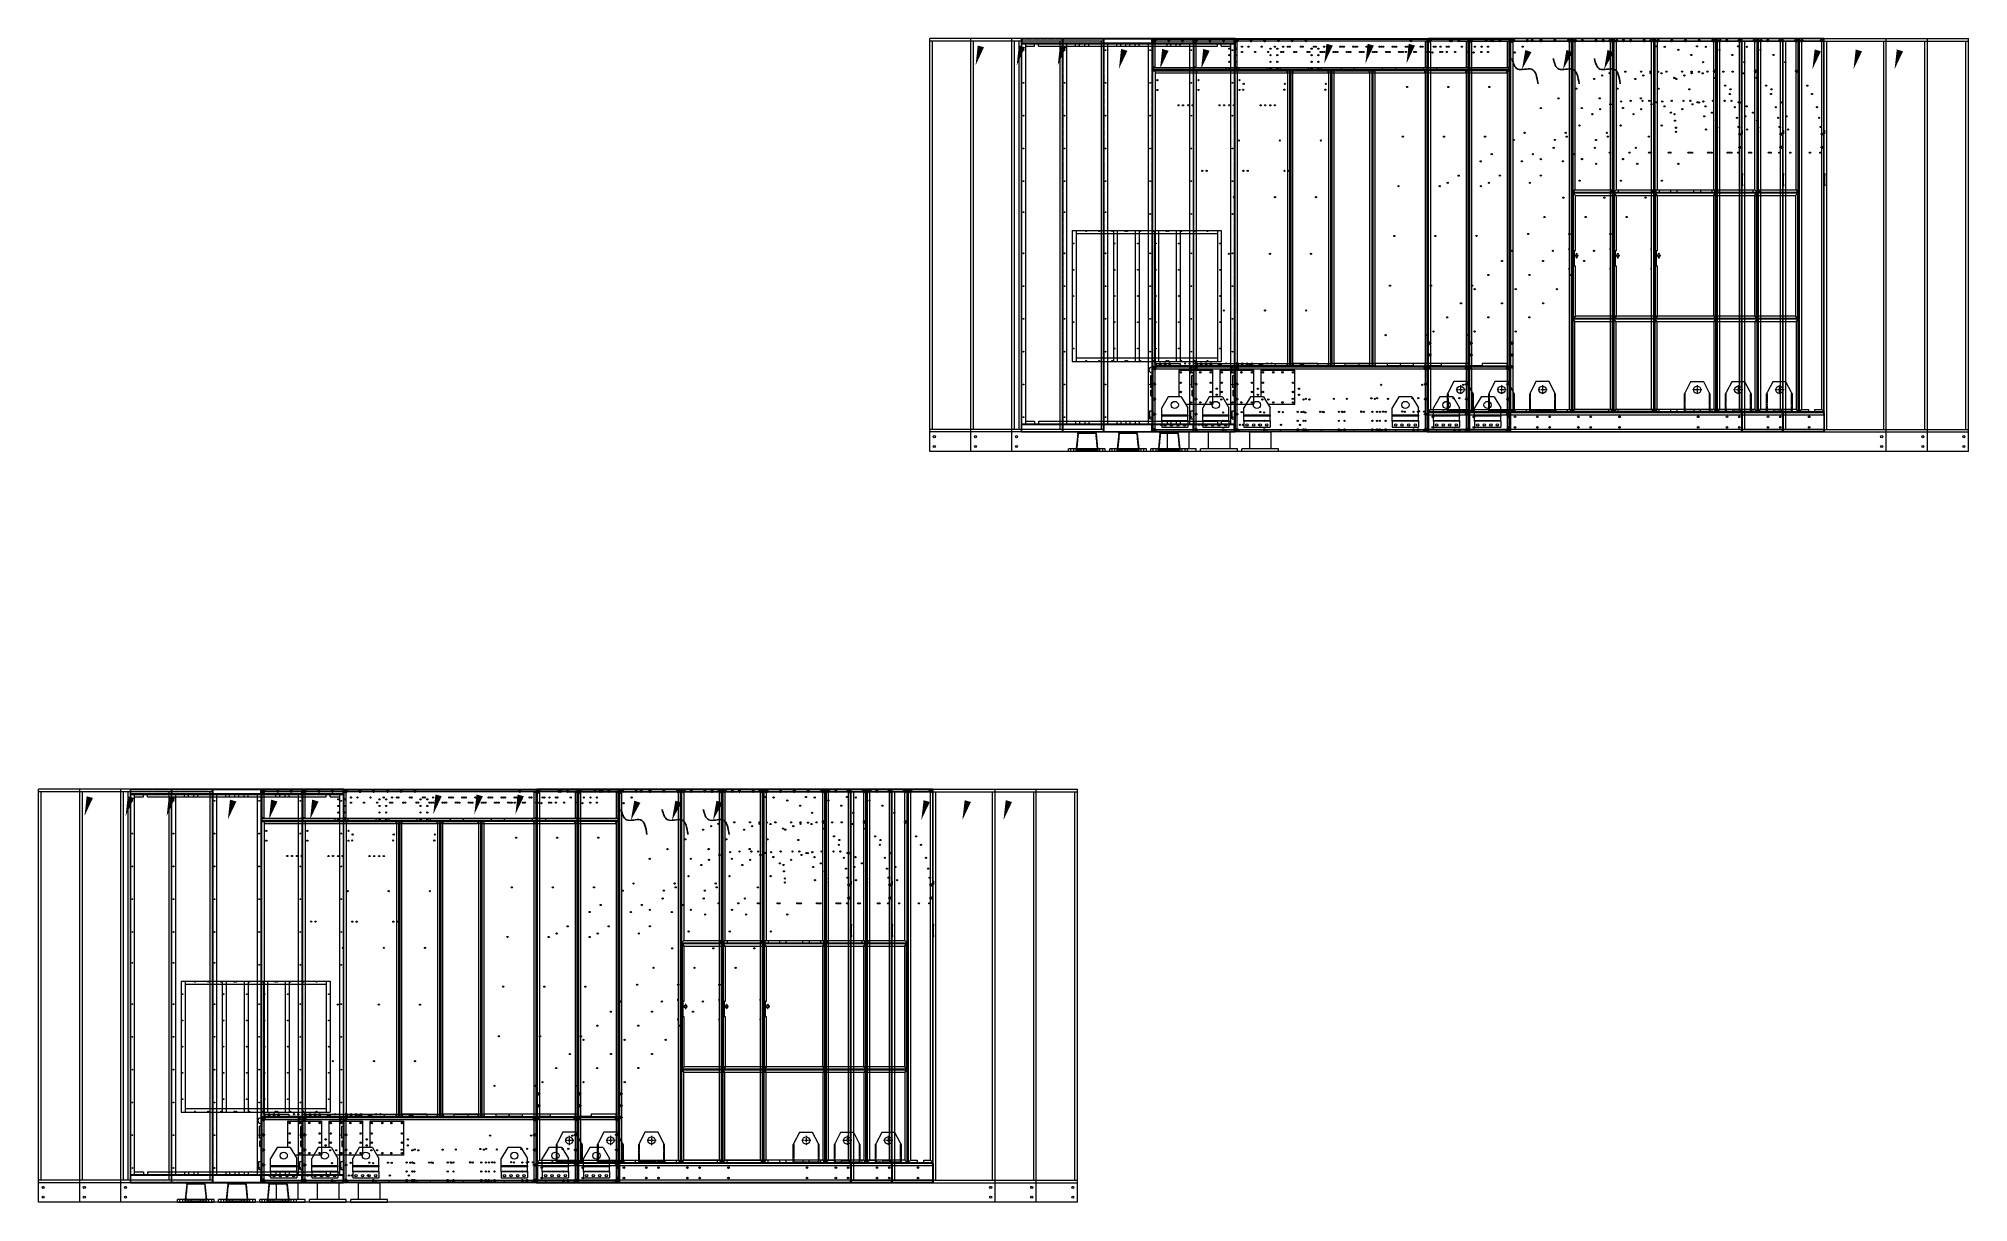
# Model space of a CAD drawing. Header units: millimetres. Extents: x -662372 to 32037, y -140374 to 23117.
# Drawn here: x -662372 to -647645, y -140374 to -131499 of the extents above.
import ezdxf

# ---------------------------------------------------------------- set-up
doc = ezdxf.new("R2010")
doc.units = ezdxf.units.MM
for name, pattern in [('DASHDOT', [18.5, 12, -3, 0.5, -3]), ('DASHED', [15, 12, -3]), ('HIDDEN', [0.375, 0.25, -0.125])]:
    doc.linetypes.add(name, pattern=pattern)
doc.layers.add('냉각탑_dim', color=1, linetype='Continuous')
doc.layers.add('숨은선', color=5, linetype='HIDDEN')

# ---------------------------------------------------------------- blocks, each defined once
blk = doc.blocks.new('457536')
at = {"color": 7, "lineweight": 5}
for p, q in [((114592.520962, 89152.297332), (114550.020962, 89069.297332)), ((114692.520962, 89152.297332), (114592.520962, 89152.297332)), ((114735.020962, 89069.297332), (114692.520962, 89152.297332)), ((114542.520962, 89059.297332), (114542.520962, 88929.797332)), ((114742.520962, 88929.797332), (114742.520962, 89059.297332)), ((114550.020962, 88922.297332), (114735.020962, 88922.297332))]:
    blk.add_line(p, q, dxfattribs=at)
at = {"color": 7, "linetype": 'DASHDOT', "lineweight": 5}
for p, q in [((114642.520962, 89126.047332), (114642.520962, 89054.547332)), ((114678.270962, 89090.297332), (114606.770962, 89090.297332))]:
    blk.add_line(p, q, dxfattribs=at)
at = {"color": 7, "lineweight": 5, "ltscale": 0.09375}
for p, q in [((114542.520962, 89059.297332), (114550.020962, 89059.297332)), ((114742.520962, 89059.297332), (114735.020962, 89059.297332)), ((114550.020962, 88929.797332), (114542.520962, 88929.797332)), ((114550.020962, 88922.297332), (114550.020962, 88929.797332)), ((114735.020962, 88929.797332), (114742.520962, 88929.797332)), ((114735.020962, 88922.297332), (114735.020962, 88929.797332))]:
    blk.add_line(p, q, dxfattribs=at)
at = {"color": 7, "linetype": 'DASHED', "lineweight": 5}
for p, q in [((114548.520962, 89059.297332), (114548.520962, 88929.797332)), ((114736.520962, 88929.797332), (114736.520962, 89059.297332)), ((114550.020962, 88928.297332), (114735.020962, 88928.297332))]:
    blk.add_line(p, q, dxfattribs=at)
at = {"color": 7, "lineweight": 5, "ltscale": 0.125}
for p, q in [((114550.020962, 89059.297332), (114550.020962, 89069.297332)), ((114735.020962, 89069.297332), (114735.020962, 89059.297332))]:
    blk.add_line(p, q, dxfattribs=at)
at = {"color": 7, "linetype": 'DASHED', "lineweight": 5, "ltscale": 0.075}
for p, q in [((114558.520962, 88928.297332), (114558.520962, 88922.297332)), ((114576.520962, 88928.297332), (114576.520962, 88922.297332)), ((114608.520962, 88928.297332), (114608.520962, 88922.297332)), ((114626.520962, 88928.297332), (114626.520962, 88922.297332)), ((114658.520962, 88928.297332), (114658.520962, 88922.297332)), ((114676.520962, 88928.297332), (114676.520962, 88922.297332)), ((114708.520962, 88928.297332), (114708.520962, 88922.297332)), ((114726.520962, 88928.297332), (114726.520962, 88922.297332))]:
    blk.add_line(p, q, dxfattribs=at)
at = {"color": 7, "lineweight": 5}
blk.add_circle((114642.520962, 89090.297332), 27.5, dxfattribs=at)
blk = doc.blocks.new('A$C42073BE0')
for p, q in [((0, 998), (0, 0)), ((0, 998), (36, 998)), ((36, 998), (36, 0)), ((0, 0), (36, 0))]:
    blk.add_line(p, q)
at = {"layer": '숨은선', "ltscale": 4}
for p, q in [((2, 996), (34, 996)), ((2, 996), (2, 0)), ((34, 996), (34, 0)), ((2, 2), (34, 2))]:
    blk.add_line(p, q, dxfattribs=at)
blk = doc.blocks.new('1')
at = {"lineweight": 20}
for p, q in [((12223, 12905), (11523, 12905)), ((11523, 9905), (11523, 12905)), ((12223, 12885), (11523, 12885)), ((11543, 9925), (11543, 12885)), ((12203, 12885), (12203, 9925)), ((12223, 12867), (12223, 9967)), ((12223, 12867), (13221, 12867)), ((13221, 12867), (13221, 9967)), ((17721, 12905), (17723, 12905)), ((17723, 12905), (18823, 12905)), ((17723, 12903), (17723, 12905)), ((17723, 12885), (18823, 12885)), ((18803, 9925), (18803, 12885)), ((18823, 9905), (18823, 12905)), ((12611, 11442), (12611, 10442)), ((12611, 11442), (13121, 11442)), ((12641, 11442), (12641, 10442)), ((13091, 11417), (12641, 11417)), ((13091, 11442), (13091, 10442)), ((13121, 11442), (13121, 10442)), ((13091, 10467), (12641, 10467)), ((12611, 10442), (13121, 10442)), ((12223, 9925), (11523, 9925)), ((12223, 9905), (11523, 9905)), ((12223, 9967), (13221, 9967)), ((12253, 9987), (12253, 9967)), ((13091, 9987), (13091, 9967)), ((13191, 9987), (13191, 9967)), ((13331, 9905), (13496, 9905)), ((17723, 9925), (18823, 9925)), ((17723, 9905), (18823, 9905))]:
    blk.add_line(p, q, dxfattribs=at)
at = {"color": 0, "lineweight": 20}
for p, q in [((13223, 12905), (12223, 12905)), ((12223, 9905), (12223, 12905)), ((13226, 12905), (13223, 12905)), ((11523, 9756), (11523, 9905)), ((13226, 9905), (12223, 9905)), ((13226, 9905), (13223, 9905)), ((15319, 9905), (15327, 9905)), ((17718, 9905), (17723, 9905)), ((18823, 9756), (18823, 9905)), ((18823, 9756), (11523, 9756))]:
    blk.add_line(p, q, dxfattribs=at)
at = {"color": 5, "lineweight": 20}
for p, q in [((12253, 12867), (12253, 9967)), ((12253, 12847), (12323, 12847)), ((12253, 12847), (12323, 12847)), ((12323, 12847), (12323, 12867)), ((12323, 12865), (12353, 12865)), ((12353, 12847), (12353, 12867)), ((12353, 12847), (12707, 12847)), ((12707, 12847), (12707, 12867)), ((12707, 12865), (12737, 12865)), ((12737, 12847), (12737, 12867)), ((12737, 12847), (13091, 12847)), ((13091, 12847), (13091, 12867)), ((13091, 12865), (13121, 12865)), ((13121, 12847), (13121, 12867)), ((13121, 12847), (13191, 12847)), ((13191, 12867), (13191, 9967)), ((12253, 9987), (12323, 9987)), ((12253, 9987), (12323, 9987)), ((12323, 9987), (12323, 9967)), ((12323, 9968), (12353, 9968)), ((12353, 9987), (12707, 9987)), ((12353, 9987), (12353, 9967)), ((12707, 9987), (12707, 9967)), ((12707, 9968), (12737, 9968)), ((12737, 9987), (13091, 9987)), ((12737, 9987), (12737, 9967)), ((13091, 9968), (13121, 9968)), ((13121, 9987), (13191, 9987)), ((13121, 9987), (13121, 9967))]:
    blk.add_line(p, q, dxfattribs=at)
at = {"color": 7, "lineweight": 20, "ltscale": 0.001111}
for p, q in [((13225, 12901), (13223, 12901)), ((13226, 12885), (13226, 12883)), ((15323, 12901), (15321, 12901)), ((15323, 12866), (15325, 12866)), ((15323, 12863), (15325, 12863)), ((16424, 12860), (16426, 12860)), ((16424, 12902), (16426, 12902)), ((16426, 12868), (16424, 12868)), ((16426, 12865), (16424, 12865)), ((16424, 12860), (16426, 12860)), ((16424, 12858), (16426, 12858)), ((17527, 12902), (17529, 12902)), ((17529, 12868), (17527, 12868)), ((17529, 12865), (17527, 12865)), ((13223, 12668), (13225, 12668)), ((13226, 12687), (13226, 12685)), ((15321, 12668), (15323, 12668)), ((13772, 12665), (13772, 12663)), ((13784, 12665), (13784, 12663)), ((13787, 12663), (13787, 12665)), ((13789, 12663), (13789, 12665)), ((13791, 12665), (13791, 12663)), ((13887, 12665), (13887, 12663)), ((13889, 12663), (13889, 12665)), ((13891, 12663), (13891, 12665)), ((13936, 12663), (13936, 12665)), ((13938, 12663), (13938, 12665)), ((13940, 12665), (13940, 12663)), ((13942, 12665), (13942, 12663)), ((14273, 12659), (14275, 12659)), ((14273, 12632), (14275, 12632)), ((14273, 12629), (14275, 12629)), ((14275, 12611), (14273, 12611)), ((15168, 12665), (15168, 12663)), ((15170, 12663), (15170, 12665)), ((17527, 12106), (17529, 12106)), ((17527, 12059), (17529, 12059)), ((17529, 12057), (17527, 12057)), ((17529, 12056), (17527, 12056)), ((17529, 12056), (17527, 12056)), ((17529, 12053), (17527, 12053)), ((17529, 12017), (17527, 12017)), ((17529, 12014), (17527, 12014)), ((17529, 11900), (17527, 11900)), ((17527, 11888), (17529, 11888)), ((17527, 11886), (17529, 11886)), ((17527, 11885), (17529, 11885)), ((17529, 11883), (17527, 11883)), ((17527, 11878), (17529, 11878)), ((17529, 11877), (17527, 11877)), ((17726, 11863), (17724, 11863)), ((17726, 11862), (17724, 11862)), ((17724, 11793), (17726, 11793)), ((17529, 11777), (17527, 11777)), ((16812, 10767), (16812, 10769)), ((16817, 10767), (16817, 10769)), ((16832, 10769), (16832, 10767)), ((16892, 10767), (16892, 10769)), ((16908, 10769), (16908, 10767)), ((16912, 10769), (16912, 10767)), ((16424, 10736), (16426, 10736)), ((13225, 10401), (13223, 10401)), ((13226, 10385), (13226, 10383)), ((13372, 10405), (13372, 10407)), ((13461, 10405), (13461, 10407)), ((15323, 10401), (15321, 10401)), ((16424, 10361), (16426, 10361)), ((16424, 10357), (16426, 10357)), ((16424, 10341), (16426, 10341)), ((17529, 10364), (17527, 10364)), ((17529, 10363), (17527, 10363)), ((17527, 10361), (17529, 10361)), ((17527, 10357), (17529, 10357)), ((17527, 10341), (17529, 10341)), ((16426, 10251), (16424, 10251)), ((16426, 10236), (16424, 10236)), ((16426, 10231), (16424, 10231)), ((17529, 10251), (17527, 10251)), ((17529, 10236), (17527, 10236)), ((17529, 10231), (17527, 10231)), ((17529, 10231), (17527, 10231)), ((17529, 10226), (17527, 10226)), ((17527, 10216), (17529, 10216)), ((17527, 10211), (17529, 10211)), ((17529, 10076), (17527, 10076)), ((17529, 10071), (17527, 10071)), ((13223, 9908), (13225, 9908)), ((13226, 9927), (13226, 9925)), ((15321, 9908), (15323, 9908))]:
    blk.add_line(p, q, dxfattribs=at)
at = {"color": 7, "lineweight": 20, "ltscale": 0.010278}
for p, q in [((13223, 12901), (13223, 12883)), ((13225, 12883), (13225, 12901)), ((15319, 12883), (15319, 12901)), ((15321, 12901), (15321, 12883)), ((15323, 12883), (15323, 12901)), ((13223, 12687), (13223, 12668)), ((13225, 12668), (13225, 12687)), ((15319, 12668), (15319, 12687)), ((15321, 12687), (15321, 12668)), ((15323, 12668), (15323, 12687)), ((13244, 12663), (13226, 12663)), ((13226, 12661), (13244, 12661)), ((13226, 12660), (13244, 12660)), ((14269, 12663), (14251, 12663)), ((14251, 12661), (14269, 12661)), ((14251, 12660), (14269, 12660)), ((14296, 12663), (14278, 12663)), ((14278, 12661), (14296, 12661)), ((14278, 12660), (14296, 12660)), ((15319, 12663), (15301, 12663)), ((15301, 12661), (15319, 12661)), ((15301, 12660), (15319, 12660)), ((13223, 10401), (13223, 10383)), ((13225, 10383), (13225, 10401)), ((13244, 10408), (13226, 10408)), ((13226, 10407), (13244, 10407)), ((14269, 10408), (14251, 10408)), ((14251, 10407), (14269, 10407)), ((14296, 10408), (14278, 10408)), ((14278, 10407), (14296, 10407)), ((15319, 10408), (15301, 10408)), ((15301, 10407), (15319, 10407)), ((15319, 10383), (15319, 10401)), ((15321, 10401), (15321, 10383)), ((15323, 10383), (15323, 10401)), ((13223, 9927), (13223, 9908)), ((13225, 9908), (13225, 9927)), ((15319, 9908), (15319, 9927)), ((15321, 9927), (15321, 9908)), ((15323, 9908), (15323, 9927))]:
    blk.add_line(p, q, dxfattribs=at)
at = {"color": 7, "lineweight": 20, "ltscale": 0.001944}
for p, q in [((13223, 12883), (13226, 12883)), ((13226, 12901), (13226, 12905)), ((15319, 12901), (15319, 12905)), ((15323, 12883), (15319, 12883)), ((13223, 12687), (13226, 12687)), ((13226, 12668), (13226, 12665)), ((15323, 12687), (15319, 12687)), ((15319, 12668), (15319, 12665)), ((13223, 10383), (13226, 10383)), ((13226, 10401), (13226, 10405)), ((15319, 10401), (15319, 10405)), ((15323, 10383), (15319, 10383)), ((13223, 9927), (13226, 9927)), ((13226, 9908), (13226, 9905)), ((15323, 9927), (15319, 9927)), ((15319, 9908), (15319, 9905))]:
    blk.add_line(p, q, dxfattribs=at)
at = {"color": 7, "lineweight": 20, "ltscale": 0.108889}
for p, q in [((13223, 12883), (13223, 12687)), ((13226, 12883), (13226, 12687)), ((15303, 12883), (15303, 12687)), ((15319, 12687), (15319, 12883)), ((15323, 12687), (15323, 12883))]:
    blk.add_line(p, q, dxfattribs=at)
at = {"color": 7, "lineweight": 20, "ltscale": 0.000833333}
for p, q in [((13226, 12901), (13225, 12901)), ((15319, 12901), (15321, 12901)), ((15325, 12903), (15325, 12902)), ((15328, 12905), (15326, 12905)), ((15326, 12902), (15326, 12903)), ((15326, 12903), (15328, 12903)), ((15328, 12902), (15326, 12902)), ((16423, 12905), (16421, 12905)), ((16421, 12902), (16421, 12903)), ((16421, 12903), (16423, 12903)), ((16421, 12902), (16423, 12902)), ((16423, 12903), (16423, 12902)), ((16424, 12902), (16424, 12903)), ((16426, 12903), (16426, 12902)), ((16430, 12905), (16428, 12905)), ((16428, 12903), (16430, 12903)), ((16428, 12902), (16428, 12903)), ((16430, 12902), (16428, 12902)), ((17525, 12905), (17523, 12905)), ((17523, 12902), (17523, 12903)), ((17523, 12903), (17525, 12903)), ((17523, 12902), (17525, 12902)), ((17523, 12902), (17525, 12902)), ((17525, 12903), (17525, 12902)), ((17527, 12902), (17527, 12903)), ((17529, 12903), (17529, 12902)), ((17532, 12905), (17530, 12905)), ((17530, 12902), (17530, 12903)), ((17530, 12903), (17532, 12903)), ((17532, 12902), (17530, 12902)), ((17530, 12902), (17532, 12902)), ((17721, 12905), (17719, 12905)), ((17719, 12902), (17719, 12903)), ((17719, 12903), (17721, 12903)), ((17719, 12902), (17721, 12902)), ((17721, 12903), (17721, 12902)), ((17723, 12902), (17723, 12903)), ((13226, 12668), (13225, 12668)), ((15319, 12668), (15321, 12668)), ((13226, 12660), (13226, 12661)), ((14269, 12660), (14269, 12661)), ((14278, 12660), (14278, 12661)), ((15319, 12660), (15319, 12661)), ((16426, 11734), (16426, 11732)), ((16428, 11732), (16428, 11734)), ((16430, 11732), (16428, 11732)), ((16428, 11731), (16430, 11731)), ((16430, 11727), (16430, 11726)), ((16433, 11729), (16431, 11729)), ((16431, 11727), (16433, 11727)), ((16431, 11726), (16431, 11727)), ((16433, 11726), (16431, 11726)), ((17522, 11729), (17520, 11729)), ((17520, 11727), (17522, 11727)), ((17520, 11726), (17520, 11727)), ((17520, 11726), (17522, 11726)), ((17522, 11727), (17522, 11726)), ((17523, 11734), (17523, 11732)), ((17525, 11732), (17523, 11732)), ((17523, 11731), (17525, 11731)), ((17524, 11726), (17524, 11727)), ((17525, 11734), (17525, 11732)), ((17527, 11732), (17527, 11734)), ((16426, 10765), (16426, 10764)), ((16430, 10767), (16428, 10767)), ((16428, 10764), (16428, 10765)), ((16428, 10765), (16430, 10765)), ((16430, 10772), (16430, 10770)), ((16431, 10770), (16431, 10772)), ((16433, 10770), (16431, 10770)), ((16431, 10769), (16433, 10769)), ((17520, 10772), (17520, 10770)), ((17522, 10770), (17520, 10770)), ((17520, 10769), (17522, 10769)), ((17522, 10772), (17522, 10770)), ((17525, 10767), (17523, 10767)), ((17523, 10765), (17525, 10765)), ((17524, 10770), (17524, 10772)), ((17525, 10765), (17525, 10764)), ((17527, 10764), (17527, 10765)), ((13226, 10401), (13225, 10401)), ((13226, 10410), (13226, 10408)), ((14269, 10410), (14269, 10408)), ((14278, 10410), (14278, 10408)), ((15319, 10410), (15319, 10408)), ((15319, 10401), (15321, 10401)), ((15325, 10060), (15325, 10058)), ((15326, 10058), (15326, 10060)), ((15328, 10058), (15326, 10058)), ((15326, 10057), (15328, 10057)), ((15328, 10050), (15329, 10050)), ((16421, 10060), (16421, 10058)), ((16423, 10058), (16421, 10058)), ((16421, 10057), (16423, 10057)), ((16423, 10060), (16423, 10058)), ((16424, 10058), (16424, 10060)), ((16426, 10060), (16426, 10058)), ((16428, 10058), (16428, 10060)), ((16430, 10058), (16428, 10058)), ((16428, 10057), (16430, 10057)), ((17525, 10058), (17523, 10058)), ((17523, 10057), (17525, 10057)), ((17525, 10060), (17525, 10058)), ((17527, 10058), (17527, 10060)), ((17529, 10060), (17529, 10058)), ((17530, 10058), (17530, 10060)), ((17532, 10058), (17530, 10058)), ((17530, 10057), (17532, 10057)), ((17719, 10050), (17718, 10050)), ((17719, 10060), (17719, 10058)), ((17721, 10058), (17719, 10058)), ((17719, 10057), (17721, 10057)), ((17721, 10060), (17721, 10058)), ((17723, 10058), (17723, 10060)), ((13226, 9908), (13225, 9908)), ((15319, 9908), (15321, 9908)), ((15328, 9909), (15329, 9909)), ((17719, 9909), (17718, 9909))]:
    blk.add_line(p, q, dxfattribs=at)
at = {"color": 7, "lineweight": 20}
for p, q in [((13226, 12905), (15319, 12905)), ((13226, 12901), (15319, 12901)), ((15184, 12885), (13776, 12885)), ((15325, 12902), (15325, 10060)), ((16421, 12905), (15328, 12905)), ((15328, 12902), (15328, 10060)), ((16421, 12902), (15328, 12902)), ((15345, 12875), (15345, 10592)), ((16405, 10077), (16405, 12876)), ((16421, 10060), (16421, 12902)), ((16424, 10060), (16424, 12902)), ((16426, 12902), (16426, 11734)), ((17523, 12905), (16430, 12905)), ((17523, 12902), (16430, 12902)), ((16430, 12902), (16430, 11734)), ((16447, 12876), (16447, 11751)), ((17523, 11734), (17523, 12902)), ((17527, 11734), (17527, 12902)), ((17529, 12902), (17529, 10060)), ((17532, 12902), (17532, 10060)), ((17549, 12876), (17549, 10077)), ((17719, 10060), (17719, 12902)), ((17723, 10060), (17723, 12902)), ((17743, 9925), (17743, 12885)), ((13223, 10410), (13223, 12660)), ((15319, 12665), (13226, 12665)), ((13226, 10410), (13226, 12660)), ((13243, 12660), (13243, 10436)), ((13244, 12663), (14251, 12663)), ((13244, 12660), (14251, 12660)), ((13244, 12643), (14251, 12643)), ((14253, 12660), (14253, 10410)), ((14269, 12660), (14269, 10410)), ((14273, 12660), (14273, 10410)), ((14275, 12660), (14275, 10410)), ((14278, 12660), (14278, 10410)), ((14295, 10410), (14295, 12660)), ((15301, 12663), (14296, 12663)), ((15301, 12660), (14296, 12660)), ((14296, 12643), (15301, 12643)), ((15303, 12660), (15303, 10410)), ((15319, 10410), (15319, 12660)), ((15323, 10410), (15323, 12660)), ((17703, 10077), (17703, 12066)), ((16430, 11731), (17523, 11731)), ((16430, 11726), (16430, 10772)), ((17520, 11729), (16433, 11729)), ((17520, 11726), (16433, 11726)), ((16433, 11726), (16433, 10772)), ((16450, 11709), (17504, 11709)), ((17504, 11709), (17504, 10789)), ((17520, 10772), (17520, 11726)), ((17524, 10772), (17524, 11726)), ((17523, 10767), (16430, 10767)), ((17523, 10764), (16430, 10764)), ((16433, 10772), (17520, 10772)), ((16433, 10769), (17520, 10769)), ((17504, 10789), (16450, 10789)), ((16447, 10747), (17507, 10747)), ((13226, 10405), (15319, 10405)), ((13226, 10401), (15319, 10401)), ((14251, 10407), (13244, 10407)), ((15292, 10385), (13254, 10385)), ((14296, 10407), (15301, 10407)), ((15327, 10056), (17723, 10056)), ((15327, 10055), (17723, 10055)), ((15328, 10057), (16421, 10057)), ((17718, 10055), (15329, 10055)), ((17718, 10050), (15329, 10050)), ((15329, 10035), (17718, 10035)), ((16430, 10057), (17523, 10057)), ((15319, 9905), (13226, 9905)), ((15319, 9905), (13226, 9905)), ((17718, 9905), (15327, 9905)), ((17718, 9925), (15329, 9925)), ((15329, 9909), (17718, 9909)), ((15329, 9905), (17718, 9905))]:
    blk.add_line(p, q, dxfattribs=at)
at = {"color": 7, "lineweight": 20, "ltscale": 0.009167}
for p, q in [((13226, 12901), (13226, 12885)), ((15303, 12883), (15319, 12883)), ((15319, 12885), (15319, 12901)), ((13243, 12687), (13226, 12687)), ((13226, 12685), (13226, 12668)), ((13783, 12685), (13783, 12668)), ((13883, 12685), (13883, 12668)), ((14663, 12685), (14663, 12668)), ((14763, 12685), (14763, 12668)), ((15303, 12687), (15319, 12687)), ((15319, 12668), (15319, 12685)), ((13226, 10401), (13226, 10385)), ((15319, 10385), (15319, 10401)), ((13226, 9925), (13226, 9908)), ((13783, 9925), (13783, 9908)), ((13883, 9925), (13883, 9908)), ((14663, 9925), (14663, 9908)), ((14763, 9925), (14763, 9908)), ((15319, 9908), (15319, 9925))]:
    blk.add_line(p, q, dxfattribs=at)
at = {"color": 7, "lineweight": 20, "ltscale": 0.003611}
blk.add_line((13233, 12885), (13226, 12885), dxfattribs=at)
at = {"color": 7, "lineweight": 20, "ltscale": 0.003723}
blk.add_line((13226, 12883), (13233, 12883), dxfattribs=at)
at = {"color": 7, "lineweight": 20, "ltscale": 0.104444}
blk.add_line((13243, 12687), (13243, 12875), dxfattribs=at)
at = {"color": 7, "lineweight": 20, "ltscale": 0.046667}
for p, q in [((13337, 12885), (13253, 12885)), ((13441, 12885), (13357, 12885)), ((13652, 12885), (13568, 12885)), ((13756, 12885), (13672, 12885))]:
    blk.add_line(p, q, dxfattribs=at)
at = {"color": 7, "lineweight": 20, "ltscale": 0.048333}
blk.add_line((13548, 12885), (13461, 12885), dxfattribs=at)
at = {"color": 7, "lineweight": 20, "ltscale": 0.063889}
blk.add_line((15319, 12885), (15204, 12885), dxfattribs=at)
at = {"color": 7, "lineweight": 20, "ltscale": 0.003944}
blk.add_line((15319, 12905), (15326, 12905), dxfattribs=at)
at = {"color": 7, "lineweight": 20, "ltscale": 0.003056}
blk.add_line((15319, 12902), (15325, 12902), dxfattribs=at)
at = {"color": 7, "lineweight": 20, "ltscale": 0.000888889}
for p, q in [((15325, 12903), (15326, 12903)), ((15325, 12902), (15326, 12902)), ((15326, 12905), (15326, 12903)), ((15328, 12905), (15328, 12903)), ((16421, 12905), (16421, 12903)), ((16423, 12905), (16423, 12903)), ((16424, 12903), (16423, 12903)), ((16424, 12902), (16423, 12902)), ((16426, 12903), (16428, 12903)), ((16426, 12902), (16428, 12902)), ((16428, 12905), (16428, 12903)), ((16430, 12905), (16430, 12903)), ((17523, 12905), (17523, 12903)), ((17525, 12905), (17525, 12903)), ((17527, 12903), (17525, 12903)), ((17527, 12902), (17525, 12902)), ((17529, 12903), (17530, 12903)), ((17529, 12902), (17530, 12902)), ((17530, 12905), (17530, 12903)), ((17532, 12905), (17532, 12903)), ((17719, 12905), (17719, 12903)), ((17721, 12905), (17721, 12903)), ((17723, 12903), (17721, 12903)), ((17723, 12902), (17721, 12902)), ((13226, 12663), (13226, 12661)), ((14251, 12660), (14253, 12660)), ((14269, 12661), (14269, 12663)), ((14278, 12663), (14278, 12661)), ((15319, 12661), (15319, 12663)), ((17723, 12179), (17724, 12179)), ((16426, 11734), (16428, 11734)), ((16426, 11732), (16428, 11732)), ((16428, 11731), (16428, 11732)), ((16430, 11731), (16430, 11732)), ((16430, 11727), (16431, 11727)), ((16430, 11726), (16431, 11726)), ((16431, 11729), (16431, 11727)), ((16433, 11729), (16433, 11727)), ((17520, 11729), (17520, 11727)), ((17522, 11729), (17522, 11727)), ((17524, 11727), (17522, 11727)), ((17524, 11726), (17522, 11726)), ((17523, 11731), (17523, 11732)), ((17527, 11734), (17525, 11734)), ((17527, 11732), (17525, 11732)), ((17525, 11731), (17525, 11732)), ((16426, 10765), (16428, 10765)), ((16426, 10764), (16428, 10764)), ((16428, 10767), (16428, 10765)), ((16430, 10772), (16431, 10772)), ((16430, 10770), (16431, 10770)), ((16431, 10769), (16431, 10770)), ((16433, 10769), (16433, 10770)), ((17520, 10769), (17520, 10770)), ((17524, 10772), (17522, 10772)), ((17522, 10769), (17522, 10770)), ((17524, 10770), (17522, 10770)), ((17523, 10767), (17523, 10765)), ((17525, 10767), (17525, 10765)), ((17527, 10765), (17525, 10765)), ((17527, 10764), (17525, 10764)), ((13226, 10408), (13226, 10407)), ((13244, 10410), (13243, 10410)), ((14253, 10410), (14251, 10410)), ((14269, 10407), (14269, 10408)), ((14278, 10408), (14278, 10407)), ((14296, 10410), (14295, 10410)), ((15303, 10410), (15301, 10410)), ((15319, 10407), (15319, 10408)), ((15325, 10060), (15326, 10060)), ((15325, 10058), (15326, 10058)), ((15326, 10057), (15326, 10058)), ((15327, 10056), (15327, 10055)), ((15328, 10057), (15328, 10058)), ((16421, 10057), (16421, 10058)), ((16424, 10060), (16423, 10060)), ((16423, 10057), (16423, 10058)), ((16424, 10058), (16423, 10058)), ((16426, 10058), (16428, 10058)), ((16428, 10057), (16428, 10058)), ((17523, 10057), (17523, 10058)), ((17525, 10057), (17525, 10058)), ((17527, 10058), (17525, 10058)), ((17529, 10060), (17530, 10060)), ((17529, 10058), (17530, 10058)), ((17530, 10057), (17530, 10058)), ((17532, 10057), (17532, 10058)), ((17719, 10057), (17719, 10058)), ((17723, 10060), (17721, 10060)), ((17721, 10057), (17721, 10058)), ((17723, 10058), (17721, 10058)), ((17723, 10056), (17723, 10055))]:
    blk.add_line(p, q, dxfattribs=at)
at = {"color": 7, "lineweight": 20, "ltscale": 0.000833349}
for p, q in [((15326, 12902), (15328, 12902)), ((16428, 12902), (16430, 12902))]:
    blk.add_line(p, q, dxfattribs=at)
at = {"color": 7, "lineweight": 20, "ltscale": 0.001722}
for p, q in [((15328, 12902), (15328, 12905)), ((16430, 12902), (16430, 12905)), ((17532, 12902), (17532, 12905)), ((13226, 12660), (13223, 12660)), ((13244, 12660), (13244, 12663)), ((14251, 12660), (14251, 12663)), ((14269, 12660), (14273, 12660)), ((14275, 12660), (14278, 12660)), ((14296, 12663), (14296, 12660)), ((15301, 12663), (15301, 12660)), ((15323, 12660), (15319, 12660)), ((16430, 11734), (16426, 11734)), ((16430, 11734), (16430, 11731)), ((16433, 11726), (16433, 11729)), ((17523, 11734), (17527, 11734)), ((16433, 10772), (16430, 10772)), ((16430, 10764), (16430, 10767)), ((16433, 10772), (16433, 10769)), ((17520, 10772), (17524, 10772)), ((13226, 10410), (13223, 10410)), ((13244, 10410), (13244, 10407)), ((14251, 10410), (14251, 10407)), ((14269, 10410), (14273, 10410)), ((14275, 10410), (14278, 10410)), ((14296, 10407), (14296, 10410)), ((15301, 10407), (15301, 10410)), ((15323, 10410), (15319, 10410)), ((15328, 10060), (15325, 10060)), ((15328, 10060), (15328, 10057)), ((16421, 10060), (16424, 10060)), ((16430, 10060), (16426, 10060)), ((16430, 10060), (16430, 10057)), ((17523, 10060), (17527, 10060)), ((17532, 10060), (17529, 10060)), ((17532, 10060), (17532, 10057)), ((17719, 10060), (17723, 10060))]:
    blk.add_line(p, q, dxfattribs=at)
at = {"color": 7, "lineweight": 20, "ltscale": 0.007529}
blk.add_line((15337, 12892), (15328, 12902), dxfattribs=at)
blk.add_line((15337, 12892), (15328, 12902), dxfattribs=at)
at = {"color": 7, "lineweight": 20, "ltscale": 0.072222}
blk.add_line((15484, 12885), (15354, 12885), dxfattribs=at)
at = {"color": 7, "lineweight": 20, "ltscale": 0.00282}
for p, q in [((15422, 12846), (15418, 12843)), ((15361, 12802), (15357, 12799))]:
    blk.add_line(p, q, dxfattribs=at)
at = {"color": 7, "lineweight": 20, "ltscale": 0.025278}
blk.add_line((15550, 12885), (15504, 12885), dxfattribs=at)
at = {"color": 7, "lineweight": 20, "ltscale": 0.105556}
for p, q in [((15570, 12885), (15760, 12885)), ((15780, 12885), (15970, 12885)), ((15990, 12885), (16180, 12885)), ((16390, 12885), (16200, 12885)), ((16652, 12885), (16462, 12885)), ((16672, 12885), (16862, 12885)), ((16882, 12885), (17072, 12885)), ((17092, 12885), (17282, 12885)), ((17492, 12885), (17302, 12885))]:
    blk.add_line(p, q, dxfattribs=at)
at = {"color": 7, "lineweight": 20, "ltscale": 0.010045}
for p, q in [((16409, 12889), (16421, 12902)), ((16409, 12889), (16421, 12902)), ((16442, 12889), (16430, 12902)), ((16442, 12889), (16430, 12902)), ((17511, 12889), (17523, 12902)), ((17511, 12889), (17523, 12902)), ((17544, 12889), (17532, 12902)), ((17544, 12889), (17532, 12902)), ((17707, 12889), (17719, 12902)), ((17707, 12889), (17719, 12902))]:
    blk.add_line(p, q, dxfattribs=at)
at = {"color": 7, "lineweight": 20, "ltscale": 0.000833318}
blk.add_line((16421, 12902), (16423, 12902), dxfattribs=at)
at = {"color": 7, "lineweight": 20, "ltscale": 0.002889}
for p, q in [((16423, 12905), (16428, 12905)), ((17525, 12905), (17530, 12905))]:
    blk.add_line(p, q, dxfattribs=at)
at = {"color": 7, "lineweight": 20, "ltscale": 0.00315}
for p, q in [((16659, 12886), (16664, 12886)), ((16869, 12886), (16874, 12886))]:
    blk.add_line(p, q, dxfattribs=at)
at = {"color": 7, "lineweight": 20, "ltscale": 0.003136}
for p, q in [((16659, 12884), (16664, 12884)), ((16869, 12884), (16874, 12884))]:
    blk.add_line(p, q, dxfattribs=at)
at = {"color": 7, "lineweight": 20, "ltscale": 0.001812}
for p, q in [((16660, 12882), (16663, 12882)), ((16870, 12882), (16873, 12882))]:
    blk.add_line(p, q, dxfattribs=at)
at = {"color": 7, "lineweight": 20, "ltscale": 0.002485}
blk.add_line((17080, 12882), (17080, 12887), dxfattribs=at)
at = {"color": 7, "lineweight": 20, "ltscale": 0.11685}
blk.add_line((17507, 12666), (17507, 12876), dxfattribs=at)
at = {"color": 7, "lineweight": 20, "ltscale": 0.104333}
for p, q in [((17719, 12905), (17532, 12905)), ((17719, 12902), (17532, 12902)), ((17532, 10057), (17719, 10057))]:
    blk.add_line(p, q, dxfattribs=at)
at = {"color": 7, "lineweight": 20, "ltscale": 0.068889}
blk.add_line((17688, 12885), (17564, 12885), dxfattribs=at)
at = {"color": 7, "lineweight": 20, "ltscale": 0.354778}
blk.add_line((17703, 12237), (17703, 12876), dxfattribs=at)
at = {"color": 7, "lineweight": 20, "ltscale": 0.309167}
for p, q in [((13226, 12685), (13783, 12685)), ((13783, 12668), (13226, 12668)), ((14763, 12685), (15319, 12685)), ((15319, 12668), (14763, 12668)), ((13783, 9908), (13226, 9908)), ((15319, 9908), (14763, 9908))]:
    blk.add_line(p, q, dxfattribs=at)
at = {"color": 7, "lineweight": 20, "ltscale": 0.055556}
for p, q in [((13883, 12668), (13783, 12668)), ((13883, 12668), (13783, 12668)), ((14763, 12668), (14663, 12668)), ((14763, 12668), (14663, 12668)), ((13533, 10410), (13433, 10410)), ((14063, 10410), (13963, 10410)), ((14063, 10410), (13963, 10410)), ((14485, 10410), (14585, 10410)), ((14585, 10410), (14485, 10410)), ((15113, 10410), (15013, 10410)), ((15203, 10173), (15103, 10173)), ((13883, 9908), (13783, 9908)), ((14763, 9908), (14663, 9908)), ((14763, 9908), (14663, 9908))]:
    blk.add_line(p, q, dxfattribs=at)
at = {"color": 7, "lineweight": 20, "ltscale": 0.433333}
for p, q in [((13883, 12685), (14663, 12685)), ((14663, 12668), (13883, 12668)), ((14663, 9908), (13883, 9908))]:
    blk.add_line(p, q, dxfattribs=at)
at = {"color": 7, "lineweight": 20, "ltscale": 0.001373}
for p, q in [((15323, 12790), (15325, 12792)), ((15325, 12759), (15323, 12757)), ((15325, 12755), (15323, 12753))]:
    blk.add_line(p, q, dxfattribs=at)
at = {"color": 7, "lineweight": 20, "ltscale": 0.009389}
for p, q in [((13243, 12660), (13226, 12660)), ((13244, 12660), (13244, 12643)), ((14251, 12643), (14251, 12660)), ((14269, 12660), (14253, 12660)), ((14295, 12660), (14278, 12660)), ((14296, 12643), (14296, 12660)), ((15301, 12643), (15301, 12660)), ((15303, 12660), (15319, 12660)), ((16727, 11734), (16727, 11751)), ((16777, 11751), (16777, 11734)), ((17177, 11751), (17177, 11734)), ((17227, 11734), (17227, 11751)), ((13226, 10410), (13243, 10410)), ((13433, 10427), (13433, 10410)), ((13533, 10427), (13533, 10410)), ((13963, 10427), (13963, 10410)), ((14063, 10427), (14063, 10410)), ((14251, 10410), (14251, 10427)), ((14253, 10410), (14269, 10410)), ((14295, 10410), (14278, 10410)), ((14296, 10427), (14296, 10410)), ((14485, 10427), (14485, 10410)), ((14585, 10427), (14585, 10410)), ((15013, 10427), (15013, 10410)), ((15113, 10427), (15113, 10410)), ((15301, 10427), (15301, 10410)), ((15303, 10410), (15319, 10410)), ((15625, 10077), (15625, 10060)), ((15675, 10077), (15675, 10060)), ((16075, 10077), (16075, 10060)), ((16125, 10077), (16125, 10060)), ((16727, 10077), (16727, 10060)), ((16777, 10060), (16777, 10077)), ((17177, 10077), (17177, 10060)), ((17227, 10060), (17227, 10077)), ((17601, 10077), (17601, 10060)), ((17651, 10060), (17651, 10077))]:
    blk.add_line(p, q, dxfattribs=at)
at = {"color": 7, "lineweight": 20, "ltscale": 0.000888888}
for p, q in [((13243, 12660), (13244, 12660)), ((13244, 10410), (13243, 10410))]:
    blk.add_line(p, q, dxfattribs=at)
at = {"color": 7, "lineweight": 20, "ltscale": 0.001265}
for p, q in [((16424, 12527), (16426, 12528)), ((16424, 12524), (16426, 12525)), ((16424, 12482), (16426, 12483))]:
    blk.add_line(p, q, dxfattribs=at)
at = {"color": 7, "lineweight": 20, "ltscale": 0.003257}
blk.add_line((16457, 12525), (16457, 12520), dxfattribs=at)
at = {"color": 7, "lineweight": 20, "ltscale": 0.497241}
blk.add_line((17507, 11751), (17507, 12646), dxfattribs=at)
at = {"color": 7, "lineweight": 20, "ltscale": 0.001525}
for p, q in [((17529, 12663), (17527, 12665)), ((17529, 12659), (17527, 12661)), ((17529, 12608), (17527, 12610))]:
    blk.add_line(p, q, dxfattribs=at)
at = {"color": 7, "lineweight": 20, "ltscale": 0.021651}
blk.add_line((17703, 12185), (17703, 12224), dxfattribs=at)
at = {"color": 7, "lineweight": 20, "ltscale": 0.001473}
for p, q in [((16426, 12221), (16424, 12219)), ((16426, 12217), (16424, 12215)), ((16426, 12168), (16424, 12166))]:
    blk.add_line(p, q, dxfattribs=at)
at = {"color": 7, "lineweight": 20, "ltscale": 0.044669}
blk.add_line((17703, 12085), (17703, 12166), dxfattribs=at)
at = {"color": 7, "lineweight": 20, "ltscale": 0.014944}
blk.add_line((17724, 12205), (17724, 12179), dxfattribs=at)
at = {"color": 7, "lineweight": 20, "ltscale": 0.001596}
for p, q in [((16426, 11793), (16424, 11790)), ((16426, 11787), (16424, 11785)), ((16426, 11737), (16424, 11735))]:
    blk.add_line(p, q, dxfattribs=at)
at = {"color": 7, "lineweight": 20, "ltscale": 0.000722222}
blk.add_line((17723, 11862), (17724, 11862), dxfattribs=at)
at = {"color": 7, "lineweight": 20, "ltscale": 0.001833}
for p, q in [((17726, 11862), (17723, 11862)), ((17726, 11794), (17723, 11794))]:
    blk.add_line(p, q, dxfattribs=at)
at = {"color": 7, "lineweight": 20, "ltscale": 0.006389}
for p, q in [((17724, 11875), (17724, 11863)), ((17724, 11793), (17724, 11782)), ((17726, 11875), (17726, 11863)), ((17726, 11793), (17726, 11782))]:
    blk.add_line(p, q, dxfattribs=at)
at = {"color": 7, "lineweight": 20, "ltscale": 0.002333}
for p, q in [((17726, 11858), (17726, 11862)), ((17726, 11794), (17726, 11798))]:
    blk.add_line(p, q, dxfattribs=at)
at = {"color": 7, "lineweight": 20, "ltscale": 0.038}
blk.add_line((17726, 11794), (17726, 11862), dxfattribs=at)
at = {"color": 7, "lineweight": 20, "ltscale": 0.005556}
for p, q in [((17726, 11848), (17726, 11858)), ((17726, 11838), (17726, 11848)), ((17726, 11828), (17726, 11838)), ((17726, 11818), (17726, 11828)), ((17726, 11808), (17726, 11818)), ((17726, 11798), (17726, 11808)), ((16440, 11289), (16450, 11289)), ((16450, 11169), (16440, 11169)), ((16424, 10895), (16430, 10887)), ((16424, 10895), (16430, 10887)), ((15934, 10056), (15924, 10056)), ((16177, 10056), (16167, 10056)), ((17381, 10056), (17371, 10056)), ((17624, 10056), (17614, 10056)), ((13773, 9925), (13783, 9925))]:
    blk.add_line(p, q, dxfattribs=at)
at = {"color": 7, "lineweight": 20, "ltscale": 0.001632}
blk.add_line((16427, 11732), (16424, 11730), dxfattribs=at)
at = {"color": 7, "lineweight": 20, "ltscale": 0.004623}
for p, q in [((16424, 11629), (16430, 11636)), ((16424, 11623), (16430, 11630)), ((16424, 11504), (16430, 11511)), ((16424, 11504), (16430, 11511))]:
    blk.add_line(p, q, dxfattribs=at)
at = {"color": 7, "lineweight": 20, "ltscale": 0.013278}
for p, q in [((16447, 11751), (16430, 11734)), ((16430, 11734), (16447, 11751)), ((16433, 11726), (16450, 11709)), ((16450, 11709), (16433, 11726)), ((17504, 11709), (17520, 11726)), ((17520, 11726), (17504, 11709)), ((17507, 11751), (17523, 11734)), ((17523, 11734), (17507, 11751)), ((16447, 10747), (16430, 10764)), ((16430, 10764), (16447, 10747)), ((16450, 10789), (16433, 10772)), ((16433, 10772), (16450, 10789)), ((17520, 10772), (17504, 10789)), ((17504, 10789), (17520, 10772)), ((17523, 10764), (17507, 10747)), ((17507, 10747), (17523, 10764)), ((15328, 10060), (15345, 10077)), ((15345, 10077), (15328, 10060)), ((16421, 10060), (16405, 10077)), ((16405, 10077), (16421, 10060)), ((16447, 10077), (16430, 10060)), ((16430, 10060), (16447, 10077)), ((17523, 10060), (17507, 10077)), ((17507, 10077), (17523, 10060)), ((17532, 10060), (17549, 10077)), ((17549, 10077), (17532, 10060)), ((17719, 10060), (17703, 10077)), ((17703, 10077), (17719, 10060))]:
    blk.add_line(p, q, dxfattribs=at)
at = {"color": 7, "lineweight": 20, "ltscale": 0.164944}
for p, q in [((16430, 11734), (16727, 11734)), ((17227, 11734), (17523, 11734)), ((15328, 10060), (15625, 10060)), ((16125, 10060), (16421, 10060)), ((16430, 10060), (16727, 10060)), ((17227, 10060), (17523, 10060))]:
    blk.add_line(p, q, dxfattribs=at)
at = {"color": 7, "lineweight": 20, "ltscale": 0.155556}
for p, q in [((16447, 11751), (16727, 11751)), ((17227, 11751), (17507, 11751)), ((15345, 10077), (15625, 10077)), ((16125, 10077), (16405, 10077)), ((16727, 10077), (16447, 10077)), ((17507, 10077), (17227, 10077))]:
    blk.add_line(p, q, dxfattribs=at)
at = {"color": 7, "lineweight": 20, "ltscale": 0.233333}
blk.add_line((16450, 11289), (16450, 11709), dxfattribs=at)
at = {"color": 7, "lineweight": 20, "ltscale": 0.00139}
for p, q in [((16499, 11729), (16501, 11731)), ((16504, 11729), (16505, 11731)), ((16593, 11729), (16595, 11731)), ((16593, 11729), (16595, 11731))]:
    blk.add_line(p, q, dxfattribs=at)
at = {"color": 7, "lineweight": 20, "ltscale": 0.027778}
for p, q in [((16727, 11734), (16777, 11734)), ((16727, 11734), (16777, 11734)), ((17177, 11734), (17227, 11734)), ((17177, 11734), (17227, 11734)), ((15625, 10060), (15675, 10060)), ((15625, 10060), (15675, 10060)), ((16075, 10060), (16125, 10060)), ((16727, 10060), (16777, 10060)), ((16727, 10060), (16777, 10060)), ((17177, 10060), (17227, 10060)), ((17177, 10060), (17227, 10060)), ((17601, 10060), (17651, 10060))]:
    blk.add_line(p, q, dxfattribs=at)
at = {"color": 7, "lineweight": 20, "ltscale": 0.222222}
for p, q in [((16777, 11751), (17177, 11751)), ((16777, 11734), (17177, 11734)), ((15675, 10077), (16075, 10077)), ((15675, 10060), (16075, 10060)), ((17177, 10077), (16777, 10077)), ((16777, 10060), (17177, 10060))]:
    blk.add_line(p, q, dxfattribs=at)
at = {"color": 7, "lineweight": 20, "ltscale": 0.002778}
for p, q in [((16430, 11195), (16424, 11195)), ((17524, 11266), (17529, 11266)), ((17529, 11265), (17524, 11265)), ((17524, 11265), (17529, 11265)), ((17529, 11263), (17524, 11263)), ((17529, 11195), (17524, 11195)), ((16430, 11190), (16424, 11190)), ((16424, 11170), (16430, 11170)), ((16430, 11120), (16424, 11120)), ((17529, 11190), (17524, 11190)), ((17524, 11170), (17529, 11170)), ((17529, 11120), (17524, 11120))]:
    blk.add_line(p, q, dxfattribs=at)
at = {"color": 7, "lineweight": 20, "ltscale": 0.066667}
blk.add_line((16440, 11289), (16440, 11169), dxfattribs=at)
at = {"color": 7, "lineweight": 20, "ltscale": 0.211111}
blk.add_line((16450, 10789), (16450, 11169), dxfattribs=at)
at = {"color": 7, "lineweight": 20, "ltscale": 0.003928}
blk.add_line((16430, 10802), (16424, 10807), dxfattribs=at)
at = {"color": 7, "lineweight": 20, "ltscale": 0.391}
for p, q in [((16426, 10764), (16426, 10060)), ((16430, 10764), (16430, 10060)), ((17523, 10060), (17523, 10764)), ((17527, 10060), (17527, 10764))]:
    blk.add_line(p, q, dxfattribs=at)
at = {"color": 7, "lineweight": 20, "ltscale": 0.000251392}
for p, q in [((16430, 10767), (16430, 10766)), ((16426, 10060), (16427, 10060)), ((16430, 10057), (16430, 10057)), ((17527, 10060), (17526, 10060))]:
    blk.add_line(p, q, dxfattribs=at)
at = {"color": 7, "lineweight": 20, "ltscale": 0.001571}
blk.add_line((16465, 10767), (16463, 10769), dxfattribs=at)
at = {"color": 7, "lineweight": 20, "ltscale": 0.002222}
blk.add_line((16497, 10769), (16494, 10767), dxfattribs=at)
blk.add_line((16497, 10769), (16494, 10767), dxfattribs=at)
at = {"color": 7, "lineweight": 20, "ltscale": 0.001283}
blk.add_line((16498, 10769), (16499, 10767), dxfattribs=at)
blk.add_line((16498, 10769), (16499, 10767), dxfattribs=at)
at = {"color": 7, "lineweight": 20, "ltscale": 0.372222}
for p, q in [((16447, 10077), (16447, 10747)), ((17507, 10747), (17507, 10077))]:
    blk.add_line(p, q, dxfattribs=at)
at = {"color": 7, "lineweight": 20, "ltscale": 0.038889}
for p, q in [((15345, 10572), (15345, 10502)), ((15345, 10482), (15345, 10412))]:
    blk.add_line(p, q, dxfattribs=at)
at = {"color": 7, "lineweight": 20, "ltscale": 0.02475}
for p, q in [((13207, 10334), (13207, 10290)), ((13207, 10290), (13207, 10245))]:
    blk.add_line(p, q, dxfattribs=at)
at = {"color": 7, "lineweight": 20, "ltscale": 0.008889}
for p, q in [((13223, 10334), (13207, 10334)), ((13223, 10245), (13207, 10245))]:
    blk.add_line(p, q, dxfattribs=at)
at = {"color": 7, "lineweight": 20, "ltscale": 0.003333}
for p, q in [((13223, 10400), (13217, 10400)), ((13223, 10357), (13217, 10357))]:
    blk.add_line(p, q, dxfattribs=at)
at = {"color": 7, "lineweight": 20, "ltscale": 0.011818}
blk.add_line((13223, 10433), (13221, 10412), dxfattribs=at)
at = {"color": 7, "lineweight": 20, "ltscale": 0.001034}
blk.add_line((13221, 10412), (13223, 10412), dxfattribs=at)
at = {"color": 7, "lineweight": 20, "ltscale": 0.253333}
for p, q in [((13223, 10383), (13223, 9927)), ((13226, 10383), (13226, 9927)), ((15319, 9927), (15319, 10383)), ((15323, 9927), (15323, 10383))]:
    blk.add_line(p, q, dxfattribs=at)
at = {"color": 7, "lineweight": 20, "ltscale": 0.004167}
for p, q in [((13234, 10385), (13226, 10385)), ((15319, 10385), (15312, 10385)), ((13226, 9925), (13234, 9925)), ((15312, 9925), (15319, 9925))]:
    blk.add_line(p, q, dxfattribs=at)
at = {"color": 7, "lineweight": 20, "ltscale": 0.004279}
for p, q in [((13226, 10383), (13234, 10383)), ((15319, 10383), (15311, 10383)), ((13226, 9927), (13234, 9927)), ((15319, 9927), (15311, 9927))]:
    blk.add_line(p, q, dxfattribs=at)
at = {"color": 7, "lineweight": 20, "ltscale": 0.004182}
blk.add_line((13243, 10417), (13243, 10410), dxfattribs=at)
at = {"color": 7, "lineweight": 20, "ltscale": 0.052833}
for p, q in [((13243, 10280), (13243, 10375)), ((15303, 10375), (15303, 10280)), ((13243, 10165), (13243, 10260)), ((15303, 10260), (15303, 10165)), ((13243, 10050), (13243, 10145)), ((13243, 9935), (13243, 10030)), ((15303, 10145), (15303, 10050)), ((15303, 10030), (15303, 9935))]:
    blk.add_line(p, q, dxfattribs=at)
at = {"color": 7, "lineweight": 20, "ltscale": 0.003933}
blk.add_line((13244, 10417), (13244, 10410), dxfattribs=at)
at = {"color": 7, "lineweight": 20, "ltscale": 0.104667}
for p, q in [((13433, 10410), (13244, 10410)), ((14063, 10427), (14251, 10427)), ((14251, 10410), (14063, 10410)), ((14485, 10427), (14296, 10427)), ((14296, 10410), (14485, 10410)), ((15301, 10427), (15113, 10427)), ((15113, 10410), (15301, 10410))]:
    blk.add_line(p, q, dxfattribs=at)
at = {"color": 7, "lineweight": 20, "ltscale": 0.008333}
for p, q in [((13256, 10427), (13271, 10427)), ((13329, 10427), (13344, 10427)), ((14911, 9925), (14926, 9925))]:
    blk.add_line(p, q, dxfattribs=at)
at = {"color": 7, "lineweight": 20, "ltscale": 0.010222}
blk.add_line((13291, 10427), (13309, 10427), dxfattribs=at)
at = {"color": 7, "lineweight": 20, "ltscale": 0.037841}
blk.add_line((13364, 10427), (13433, 10427), dxfattribs=at)
at = {"color": 7, "lineweight": 20, "ltscale": 0.144444}
for p, q in [((13423, 10375), (13683, 10375)), ((13423, 10375), (13423, 10173)), ((13683, 10115), (13683, 10375)), ((13683, 10115), (13477, 10115))]:
    blk.add_line(p, q, dxfattribs=at)
at = {"color": 7, "lineweight": 20, "ltscale": 0.106316}
blk.add_line((13533, 10427), (13724, 10427), dxfattribs=at)
at = {"color": 7, "lineweight": 20, "ltscale": 0.238889}
blk.add_line((13963, 10410), (13533, 10410), dxfattribs=at)
at = {"color": 7, "lineweight": 20, "ltscale": 0.001115}
for p, q in [((13716, 10405), (13716, 10407)), ((13742, 10405), (13742, 10407)), ((13746, 10405), (13746, 10407)), ((13746, 10405), (13746, 10407)), ((14356, 10407), (14356, 10405)), ((14356, 10405), (14356, 10407)), ((14966, 10405), (14966, 10407)), ((14969, 10405), (14969, 10407)), ((14996, 10405), (14996, 10407))]:
    blk.add_line(p, q, dxfattribs=at)
at = {"color": 7, "lineweight": 20, "ltscale": 0.004483}
for p, q in [((13724, 10427), (13724, 10419)), ((13740, 10419), (13740, 10427))]:
    blk.add_line(p, q, dxfattribs=at)
at = {"color": 7, "lineweight": 20, "ltscale": 0.123684}
blk.add_line((13740, 10427), (13963, 10427), dxfattribs=at)
at = {"color": 7, "lineweight": 20, "ltscale": 0.237778}
for p, q in [((15013, 10427), (14585, 10427)), ((14585, 10410), (15013, 10410))]:
    blk.add_line(p, q, dxfattribs=at)
at = {"color": 7, "lineweight": 20, "ltscale": 0.174969}
blk.add_line((15345, 10392), (15345, 10077), dxfattribs=at)
at = {"color": 7, "lineweight": 20, "ltscale": 0.011861}
blk.add_line((13211, 10181), (13211, 10224), dxfattribs=at)
at = {"color": 7, "lineweight": 20, "ltscale": 0.006222}
for p, q in [((13211, 10224), (13223, 10224)), ((13211, 10181), (13223, 10181))]:
    blk.add_line(p, q, dxfattribs=at)
at = {"color": 7, "lineweight": 20, "ltscale": 0.053832}
for p, q in [((13343, 10173), (13293, 10090)), ((15103, 10173), (15053, 10090)), ((15203, 10173), (15253, 10090))]:
    blk.add_line(p, q, dxfattribs=at)
at = {"color": 7, "lineweight": 20, "ltscale": 0.044444}
blk.add_line((13443, 10173), (13343, 10173), dxfattribs=at)
at = {"color": 7, "lineweight": 20, "ltscale": 0.016214}
blk.add_line((13443, 10173), (13493, 10090), dxfattribs=at)
at = {"color": 7, "lineweight": 20, "ltscale": 9.6213e-07}
blk.add_line((13708, 10189), (13708, 10189), dxfattribs=at)
at = {"color": 7, "lineweight": 20, "ltscale": 0.016806}
for p, q in [((13203, 10036), (13203, 10066)), ((13203, 10005), (13203, 10036))]:
    blk.add_line(p, q, dxfattribs=at)
at = {"color": 7, "lineweight": 20, "ltscale": 0.010667}
for p, q in [((13203, 10066), (13223, 10066)), ((13203, 10005), (13223, 10005))]:
    blk.add_line(p, q, dxfattribs=at)
at = {"color": 7, "lineweight": 20, "ltscale": 0.003143}
blk.add_line((13243, 10157), (13243, 10152), dxfattribs=at)
at = {"color": 7, "lineweight": 20, "ltscale": 0.031187}
for p, q in [((13293, 10034), (13293, 10090)), ((13493, 10034), (13493, 10090)), ((15053, 10034), (15053, 10090)), ((15253, 10034), (15253, 10090))]:
    blk.add_line(p, q, dxfattribs=at)
at = {"color": 7, "lineweight": 20, "ltscale": 0.003919}
for p, q in [((13293, 10026), (13293, 10034)), ((13493, 10034), (13493, 10026)), ((15053, 10026), (15053, 10034)), ((15253, 10034), (15253, 10026))]:
    blk.add_line(p, q, dxfattribs=at)
at = {"color": 7, "lineweight": 20, "ltscale": 0.111111}
for p, q in [((13493, 10034), (13293, 10034)), ((13493, 10026), (13293, 10026)), ((15253, 10034), (15053, 10034)), ((15253, 10026), (15053, 10026)), ((13493, 9991), (13293, 9991)), ((13493, 9988), (13293, 9988)), ((13293, 9942), (13493, 9942)), ((15253, 9991), (15053, 9991)), ((15253, 9988), (15053, 9988)), ((15053, 9942), (15253, 9942))]:
    blk.add_line(p, q, dxfattribs=at)
at = {"color": 7, "lineweight": 20, "ltscale": 0.019545}
for p, q in [((13293, 9991), (13293, 10026)), ((13493, 9991), (13493, 10026)), ((15053, 9991), (15053, 10026)), ((15253, 9991), (15253, 10026))]:
    blk.add_line(p, q, dxfattribs=at)
at = {"color": 7, "lineweight": 20, "ltscale": 0.001778}
for p, q in [((15325, 10050), (15328, 10050)), ((17723, 10050), (17719, 10050)), ((15325, 9909), (15328, 9909)), ((17723, 9909), (17719, 9909))]:
    blk.add_line(p, q, dxfattribs=at)
at = {"color": 7, "lineweight": 20, "ltscale": 0.078111}
for p, q in [((15325, 9909), (15325, 10050)), ((15328, 9909), (15328, 10050)), ((17718, 10050), (17718, 9909)), ((17719, 10050), (17719, 9909)), ((17723, 10050), (17723, 9909))]:
    blk.add_line(p, q, dxfattribs=at)
at = {"color": 7, "lineweight": 20, "ltscale": 0.002611}
for p, q in [((15329, 10055), (15329, 10050)), ((17718, 10055), (17718, 10050)), ((15329, 9905), (15329, 9909)), ((17718, 9905), (17718, 9909))]:
    blk.add_line(p, q, dxfattribs=at)
at = {"color": 7, "lineweight": 20, "ltscale": 0.0085}
for p, q in [((15329, 10050), (15329, 10035)), ((17718, 10035), (17718, 10050)), ((15329, 9925), (15329, 9909)), ((17718, 9909), (17718, 9925))]:
    blk.add_line(p, q, dxfattribs=at)
at = {"color": 7, "lineweight": 20, "ltscale": 0.061111}
blk.add_line((15329, 10035), (15329, 9925), dxfattribs=at)
at = {"color": 7, "lineweight": 20, "ltscale": 0.000222136}
for p, q in [((15924, 10056), (15924, 10057)), ((16177, 10056), (16177, 10057)), ((17624, 10056), (17624, 10057))]:
    blk.add_line(p, q, dxfattribs=at)
at = {"color": 7, "lineweight": 20, "ltscale": 0.00022214}
for p, q in [((15934, 10056), (15934, 10057)), ((16167, 10056), (16167, 10057)), ((17614, 10056), (17614, 10057))]:
    blk.add_line(p, q, dxfattribs=at)
at = {"color": 7, "lineweight": 20, "ltscale": 0.129444}
for p, q in [((16167, 10056), (15934, 10056)), ((17614, 10056), (17381, 10056))]:
    blk.add_line(p, q, dxfattribs=at)
at = {"color": 7, "lineweight": 20, "ltscale": 0.006061}
for p, q in [((16155, 10017), (16166, 10017)), ((17382, 10017), (17392, 10017))]:
    blk.add_line(p, q, dxfattribs=at)
at = {"color": 7, "lineweight": 20, "ltscale": 0.000222146}
blk.add_line((17371, 10056), (17371, 10057), dxfattribs=at)
at = {"color": 7, "lineweight": 20, "ltscale": 0.000222151}
blk.add_line((17381, 10056), (17381, 10057), dxfattribs=at)
at = {"color": 7, "lineweight": 20, "ltscale": 0.038278}
for p, q in [((17532, 10060), (17601, 10060)), ((17651, 10060), (17719, 10060))]:
    blk.add_line(p, q, dxfattribs=at)
at = {"color": 7, "lineweight": 20, "ltscale": 0.028889}
for p, q in [((17549, 10077), (17601, 10077)), ((17651, 10077), (17703, 10077))]:
    blk.add_line(p, q, dxfattribs=at)
for p, q in [((12223, 9923), (12223, 9965)), ((12223, 9965), (13221, 9965)), ((12223, 9905), (12223, 9965)), ((12223, 9905), (13221, 9905)), ((13221, 9905), (13221, 9965))]:
    blk.add_line(p, q)
at = {"color": 7, "lineweight": 13}
for p, q in [((12653, 9894), (12641, 9777)), ((12653, 9899), (12653, 9905)), ((12792, 9899), (12661, 9899)), ((12792, 9894), (12661, 9894)), ((12792, 9899), (12792, 9905)), ((12792, 9894), (12804, 9777)), ((12863, 9777), (12583, 9777)), ((12863, 9755), (12583, 9755))]:
    blk.add_line(p, q, dxfattribs=at)
at = {"color": 7, "linetype": 'DASHED', "lineweight": 13}
for p, q in [((12656, 9894), (12643, 9765)), ((12784, 9894), (12653, 9894)), ((12655, 9899), (12655, 9905)), ((12789, 9894), (12656, 9894)), ((12789, 9894), (12802, 9765)), ((12790, 9899), (12790, 9905)), ((12805, 9765), (12640, 9765)), ((12792, 9765), (12643, 9765)), ((12805, 9760), (12650, 9760)), ((12802, 9765), (12653, 9765))]:
    blk.add_line(p, q, dxfattribs=at)
at = {"color": 7, "lineweight": 13, "ltscale": 0.436875}
for p, q in [((12723, 9899), (12653, 9899)), ((12792, 9899), (12723, 9899))]:
    blk.add_line(p, q, dxfattribs=at)
at = {"color": 7, "lineweight": 13, "ltscale": 0.053443}
for p, q in [((12661, 9899), (12653, 9899)), ((12661, 9894), (12653, 9894))]:
    blk.add_line(p, q, dxfattribs=at)
at = {"color": 7, "lineweight": 13, "ltscale": 0.03125}
for p, q in [((12653, 9894), (12653, 9899)), ((12792, 9894), (12792, 9899))]:
    blk.add_line(p, q, dxfattribs=at)
at = {"color": 7, "linetype": 'DASHED', "lineweight": 13, "ltscale": 0.032169}
for p, q in [((12656, 9894), (12656, 9899)), ((12789, 9894), (12789, 9899))]:
    blk.add_line(p, q, dxfattribs=at)
at = {"color": 7, "linetype": 'DASHED', "lineweight": 13, "ltscale": 0.053443}
blk.add_line((12792, 9894), (12784, 9894), dxfattribs=at)
at = {"color": 7, "lineweight": 20, "ltscale": 0.277222}
blk.add_line((13254, 9925), (13753, 9925), dxfattribs=at)
at = {"color": 7, "lineweight": 20, "ltscale": 0.001959}
for p, q in [((13293, 9988), (13293, 9991)), ((13493, 9991), (13493, 9988)), ((15053, 9988), (15053, 9991)), ((15253, 9991), (15253, 9988))]:
    blk.add_line(p, q, dxfattribs=at)
at = {"color": 7, "lineweight": 20, "ltscale": 0.025612}
for p, q in [((13293, 9988), (13293, 9942)), ((13493, 9988), (13493, 9942)), ((15053, 9988), (15053, 9942)), ((15253, 9988), (15253, 9942))]:
    blk.add_line(p, q, dxfattribs=at)
at = {"color": 7, "lineweight": 20, "ltscale": 0.071111}
for p, q in [((13335, 9905), (13335, 9777)), ((13500, 9905), (13500, 9777))]:
    blk.add_line(p, q, dxfattribs=at)
at = {"color": 7, "lineweight": 20, "ltscale": 0.243333}
blk.add_line((13883, 9925), (14321, 9925), dxfattribs=at)
at = {"color": 7, "lineweight": 20, "ltscale": 0.013333}
blk.add_line((14341, 9925), (14365, 9925), dxfattribs=at)
at = {"color": 7, "lineweight": 20, "ltscale": 0.154444}
blk.add_line((14385, 9925), (14663, 9925), dxfattribs=at)
at = {"color": 7, "lineweight": 20, "ltscale": 0.071389}
blk.add_line((14763, 9925), (14891, 9925), dxfattribs=at)
at = {"color": 7, "lineweight": 20, "ltscale": 0.191944}
blk.add_line((14946, 9925), (15292, 9925), dxfattribs=at)
at = {"color": 7, "lineweight": 20, "ltscale": 0.00606}
for p, q in [((16166, 9942), (16155, 9942)), ((17392, 9942), (17382, 9942))]:
    blk.add_line(p, q, dxfattribs=at)
at = {"color": 7, "lineweight": 13, "ltscale": 0.1375}
for p, q in [((12583, 9755), (12583, 9777)), ((12863, 9755), (12863, 9777))]:
    blk.add_line(p, q, dxfattribs=at)
at = {"color": 7, "linetype": 'DASHED', "lineweight": 13, "ltscale": 0.1375}
for p, q in [((12601, 9755), (12601, 9777)), ((12623, 9755), (12623, 9777)), ((12640, 9755), (12640, 9777)), ((12666, 9755), (12666, 9777)), ((12688, 9755), (12688, 9777)), ((12757, 9755), (12757, 9777)), ((12779, 9755), (12779, 9777)), ((12806, 9755), (12806, 9777)), ((12822, 9755), (12822, 9777)), ((12844, 9755), (12844, 9777))]:
    blk.add_line(p, q, dxfattribs=at)
at = {"color": 7, "linetype": 'DASHED', "lineweight": 13, "ltscale": 0.075362}
for p, q in [((12641, 9777), (12640, 9765)), ((12804, 9777), (12805, 9765))]:
    blk.add_line(p, q, dxfattribs=at)
at = {"color": 7, "linetype": 'DASHED', "lineweight": 13, "ltscale": 0.03125}
for p, q in [((12640, 9760), (12640, 9765)), ((12805, 9760), (12805, 9765))]:
    blk.add_line(p, q, dxfattribs=at)
at = {"color": 7, "linetype": 'DASHED', "lineweight": 13, "ltscale": 0.063198}
blk.add_line((12650, 9760), (12640, 9760), dxfattribs=at)
at = {"color": 7, "linetype": 'DASHED', "lineweight": 13, "ltscale": 0.030331}
for p, q in [((12643, 9760), (12643, 9765)), ((12802, 9760), (12802, 9765))]:
    blk.add_line(p, q, dxfattribs=at)
at = {"color": 7, "lineweight": 20, "ltscale": 0.149635}
for p, q in [((13547, 9777), (13277, 9777)), ((13547, 9755), (13277, 9755))]:
    blk.add_line(p, q, dxfattribs=at)
at = {"color": 7, "lineweight": 20, "ltscale": 0.012222}
for p, q in [((13277, 9755), (13277, 9777)), ((13557, 9755), (13557, 9777))]:
    blk.add_line(p, q, dxfattribs=at)
at = {"color": 7, "lineweight": 20, "ltscale": 0.00592}
for p, q in [((13557, 9777), (13547, 9777)), ((13557, 9755), (13547, 9755))]:
    blk.add_line(p, q, dxfattribs=at)
at = {"lineweight": 20}
for centre, radius in [((12238, 12817), 3), ((13206, 12817), 3), ((12238, 12567), 3), ((13206, 12567), 3), ((12238, 12317), 3), ((13206, 12317), 3), ((12238, 12067), 3), ((13206, 12067), 3), ((12238, 11817), 3), ((13206, 11817), 3), ((12238, 11581), 3), ((13206, 11567), 3), ((12621, 11342), 3), ((12716, 11437), 3), ((12816, 11437), 3), ((12916, 11437), 3), ((13016, 11437), 3), ((13111, 11342), 3), ((12238, 11267), 3), ((13206, 11267), 3), ((12621, 11142), 3), ((13111, 11142), 3), ((12238, 11017), 3), ((12621, 10942), 3), ((13111, 10942), 3), ((13206, 11017), 3), ((12238, 10767), 3), ((13206, 10767), 3), ((12621, 10742), 3), ((13111, 10742), 3), ((12238, 10517), 3), ((12621, 10542), 3), ((13111, 10542), 3), ((13206, 10517), 3), ((12716, 10447), 3), ((12816, 10447), 3), ((12916, 10447), 3), ((13016, 10447), 3), ((12238, 10267), 3), ((13206, 10267), 3), ((12238, 10017), 3), ((13206, 10017), 3), ((11558, 9869), 8), ((18788, 9869), 8), ((11558, 9794), 8), ((18788, 9794), 8)]:
    blk.add_circle(centre, radius, dxfattribs=at)
at = {"color": 7, "lineweight": 20}
for centre, radius in [((13243, 12885), 4.5), ((13243, 12885), 3), ((13347, 12885), 4.5), ((13347, 12885), 3), ((13451, 12885), 4.5), ((13451, 12885), 3), ((13558, 12885), 4.5), ((13558, 12885), 3), ((13662, 12885), 4.5), ((13662, 12885), 3), ((13766, 12885), 4.5), ((13766, 12885), 3), ((13810, 12828), 4.5), ((13810, 12828), 3), ((13862, 12828), 4.5), ((13862, 12828), 3), ((13906, 12843), 4.5), ((13906, 12843), 3), ((13956, 12843), 4.5), ((13956, 12843), 3), ((14056, 12843), 4.5), ((14056, 12843), 3), ((14156, 12843), 4.5), ((14156, 12843), 3), ((14256, 12843), 4.5), ((14256, 12843), 3), ((14356, 12843), 4.5), ((14356, 12843), 3), ((14456, 12843), 4.5), ((14456, 12843), 3), ((14556, 12843), 4.5), ((14556, 12843), 3), ((14656, 12843), 4.5), ((14656, 12843), 3), ((14756, 12843), 4.5), ((14756, 12843), 3), ((14856, 12843), 4.5), ((14856, 12843), 3), ((14956, 12843), 4.5), ((14956, 12843), 3), ((15056, 12843), 4.5), ((15056, 12843), 3), ((15156, 12843), 4.5), ((15156, 12843), 3), ((15194, 12885), 4.5), ((15194, 12885), 3), ((15344, 12885), 4.5), ((15344, 12885), 3), ((15421, 12843), 4.5), ((15421, 12843), 3), ((15494, 12885), 4.5), ((15494, 12885), 3), ((15560, 12885), 4.5), ((15560, 12885), 3), ((15770, 12885), 4.5), ((15770, 12885), 3), ((15980, 12885), 4.5), ((15980, 12885), 3), ((16190, 12885), 4.5), ((16190, 12885), 3), ((16400, 12885), 4.5), ((16400, 12885), 3), ((16452, 12885), 4.5), ((16452, 12885), 3), ((16662, 12885), 4.5), ((16662, 12885), 3), ((16872, 12885), 4.5), ((16872, 12885), 3), ((17065, 12846), 4.5), ((17065, 12846), 3), ((17082, 12885), 4.5), ((17082, 12885), 3), ((17132, 12842), 4.5), ((17132, 12842), 3), ((17236, 12819), 4.5), ((17236, 12819), 3), ((17292, 12885), 4.5), ((17292, 12885), 3), ((17502, 12885), 4.5), ((17502, 12885), 3), ((17554, 12885), 4.5), ((17554, 12885), 3), ((17698, 12885), 4.5), ((17698, 12885), 3), ((13810, 12778), 4.5), ((13810, 12728), 4.5), ((13810, 12678), 4.5), ((13810, 12778), 3), ((13810, 12728), 3), ((13810, 12678), 3), ((13862, 12778), 4.5), ((13862, 12728), 4.5), ((13862, 12678), 4.5), ((13862, 12778), 3), ((13862, 12728), 3), ((13862, 12678), 3), ((13906, 12803), 4.5), ((13906, 12803), 3), ((14006, 12803), 4.5), ((14006, 12803), 3), ((14106, 12803), 4.5), ((14106, 12803), 3), ((14206, 12803), 4.5), ((14206, 12803), 3), ((14306, 12803), 4.5), ((14306, 12803), 3), ((14406, 12803), 4.5), ((14406, 12803), 3), ((14506, 12803), 4.5), ((14506, 12803), 3), ((14606, 12803), 4.5), ((14606, 12803), 3), ((14706, 12803), 4.5), ((14706, 12803), 3), ((14806, 12803), 4.5), ((14806, 12803), 3), ((14906, 12803), 4.5), ((14906, 12803), 3), ((15006, 12803), 4.5), ((15006, 12803), 3), ((15106, 12803), 4.5), ((15106, 12803), 3), ((15156, 12803), 4.5), ((15156, 12803), 3), ((15360, 12799), 4.5), ((15360, 12799), 3), ((17335, 12780), 4.5), ((17335, 12780), 3), ((17426, 12725), 4.5), ((17426, 12725), 3), ((13260, 12588), 4.5), ((13915, 12515), 4.5), ((13919, 12560), 4.5), ((15167, 12536), 4.5), ((15167, 12536), 3), ((16458, 12523), 4.5), ((16458, 12523), 3), ((16594, 12597), 4.5), ((16594, 12597), 3), ((16655, 12624), 4.5), ((16655, 12624), 3), ((16710, 12641), 4.5), ((16710, 12641), 3), ((16767, 12651), 4.5), ((16767, 12651), 3), ((16832, 12653), 4.5), ((16832, 12653), 3), ((16952, 12653), 4.5), ((16952, 12653), 3), ((17024, 12653), 4.5), ((17024, 12653), 3), ((17108, 12640), 4.5), ((17108, 12640), 3), ((17205, 12605), 4.5), ((17205, 12605), 3), ((17320, 12518), 4.5), ((17320, 12518), 3), ((17507, 12656), 4.5), ((17507, 12656), 3), ((17593, 12546), 4.5), ((17593, 12546), 3), ((13260, 12513), 4.5), ((13421, 12396), 4.5), ((13456, 12396), 4.5), ((13495, 12396), 4.5), ((13530, 12396), 4.5), ((16186, 12375), 4.5), ((16186, 12375), 3), ((16322, 12449), 4.5), ((16322, 12449), 3), ((16639, 12367), 4.5), ((16717, 12404), 4.5), ((16717, 12404), 3), ((16800, 12425), 4.5), ((16800, 12425), 3), ((16872, 12430), 4.5), ((16872, 12430), 3), ((16962, 12430), 4.5), ((16962, 12430), 3), ((17014, 12430), 4.5), ((17014, 12430), 3), ((17069, 12419), 4.5), ((17069, 12419), 3), ((17130, 12388), 4.5), ((17130, 12388), 3), ((17393, 12418), 4.5), ((17393, 12418), 3), ((17629, 12482), 4.5), ((17629, 12482), 3), ((17667, 12382), 4.5), ((17667, 12382), 3), ((16482, 12242), 4.5), ((16482, 12242), 3), ((16580, 12328), 4.5), ((16580, 12328), 3), ((16639, 12367), 3), ((17179, 12340), 4.5), ((17179, 12340), 3), ((17211, 12279), 4.5), ((17211, 12279), 3), ((17218, 12225), 4.5), ((17218, 12225), 3), ((17434, 12312), 4.5), ((17434, 12312), 3), ((17684, 12300), 4.5), ((17684, 12300), 3), ((17695, 12231), 4.5), ((17695, 12231), 3), ((13881, 12128), 4.5), ((15134, 12157), 4.5), ((15134, 12157), 3), ((15980, 12132), 4.5), ((15980, 12132), 3), ((16063, 12186), 4.5), ((16063, 12186), 3), ((16384, 12157), 4.5), ((16384, 12157), 3), ((17218, 12194), 4.5), ((17218, 12194), 3), ((17447, 12212), 4.5), ((17447, 12212), 3), ((17701, 12176), 4.5), ((17701, 12076), 4.5), ((17701, 12176), 3), ((17701, 12076), 3), ((15728, 11969), 4.5), ((15728, 11969), 3), ((15812, 12023), 4.5), ((15812, 12023), 3), ((16187, 11986), 4.5), ((16187, 11986), 3), ((16285, 12072), 4.5), ((16285, 12072), 3), ((16609, 11950), 4.5), ((16609, 11950), 3), ((16713, 12035), 4.5), ((16713, 12035), 3), ((16863, 12035), 4.5), ((16863, 12035), 3), ((17013, 12035), 4.5), ((17013, 12035), 3), ((17163, 12035), 4.5), ((17163, 12035), 3), ((17313, 12035), 4.5), ((17313, 12035), 3), ((17463, 12035), 4.5), ((17463, 12035), 3), ((17613, 12035), 4.5), ((17613, 12035), 3), ((17693, 12035), 4.5), ((17693, 12035), 3), ((13603, 11896), 4.5), ((13636, 11896), 4.5), ((15101, 11779), 4.5), ((15476, 11805), 4.5), ((15476, 11805), 3), ((15560, 11860), 4.5), ((15560, 11860), 3), ((16483, 11821), 4.5), ((16483, 11821), 3), ((13844, 11696), 4.5), ((15101, 11779), 3), ((16358, 11692), 4.5), ((16358, 11692), 3), ((16215, 11544), 4.5), ((16215, 11544), 3), ((15068, 11400), 4.5), ((15068, 11400), 3), ((16090, 11415), 4.5), ((16090, 11415), 3), ((13806, 11263), 4.5), ((15890, 11209), 4.5), ((15890, 11209), 3), ((15965, 11286), 4.5), ((15965, 11286), 3), ((16460, 11249), 10), ((16460, 11265), 2.25), ((16460, 11232), 2.25), ((15786, 11102), 4.5), ((15786, 11102), 3), ((15035, 11021), 4.5), ((15035, 11021), 3), ((15681, 10994), 4.5), ((15681, 10994), 3), ((13768, 10831), 4.5), ((15472, 10779), 4.5), ((15472, 10779), 3), ((15577, 10886), 4.5), ((15577, 10886), 3), ((15002, 10643), 4.5), ((15002, 10643), 3), ((15368, 10671), 4.5), ((15368, 10671), 3), ((15345, 10582), 4.5), ((15345, 10492), 4.5), ((15345, 10582), 3), ((15345, 10492), 3), ((13244, 10385), 4.5), ((13246, 10427), 4.5), ((13244, 10385), 3), ((13281, 10427), 4.5), ((13319, 10427), 4.5), ((13354, 10427), 4.5), ((13438, 10360), 5.5), ((13438, 10360), 3), ((13472, 10427), 4.5), ((13505, 10427), 4.5), ((13518, 10360), 5.5), ((13518, 10360), 3), ((13588, 10360), 5.5), ((13588, 10360), 3), ((13668, 10360), 5.5), ((13668, 10360), 3), ((13732, 10419), 4.5), ((15302, 10385), 4.5), ((15302, 10385), 3), ((15345, 10402), 4.5), ((15345, 10402), 3), ((13244, 10270), 4.5), ((13244, 10270), 3), ((13438, 10280), 5.5), ((13438, 10210), 5.5), ((13438, 10280), 3), ((13438, 10210), 3), ((13668, 10280), 5.5), ((13668, 10210), 5.5), ((13668, 10280), 3), ((13668, 10210), 3), ((13713, 10235), 5), ((13713, 10189), 5), ((13713, 10235), 3.5), ((13713, 10189), 3.5), ((14393, 10158), 4.5), ((14893, 10162), 4.5), ((14893, 10162), 3), ((14938, 10163), 4.5), ((14938, 10163), 3), ((14968, 10264), 4.5), ((14968, 10264), 3), ((15302, 10270), 4.5), ((15302, 10270), 3), ((13244, 10155), 4.5), ((13244, 10040), 4.5), ((13244, 10155), 3), ((13244, 10040), 3), ((13393, 10111), 27.5), ((13518, 10130), 5.5), ((13518, 10130), 3), ((13588, 10130), 5.5), ((13588, 10130), 3), ((13668, 10130), 5.5), ((13668, 10130), 3), ((13748, 10152), 4.5), ((13748, 10152), 3), ((13762, 10054), 4.5), ((13762, 10055), 3), ((13793, 10152), 4.5), ((13793, 10152), 3), ((13904, 10056), 4.5), ((13904, 10056), 3), ((14046, 10057), 4.5), ((14046, 10057), 3), ((14189, 10058), 4.5), ((14189, 10058), 3), ((14293, 10157), 4.5), ((14293, 10157), 3), ((14331, 10059), 4.5), ((14331, 10059), 3), ((14375, 10059), 4.5), ((14375, 10059), 3), ((14393, 10158), 3), ((14522, 10059), 4.5), ((14522, 10059), 3), ((14669, 10060), 4.5), ((14669, 10060), 3), ((14816, 10061), 4.5), ((14816, 10061), 3), ((14901, 10059), 4.5), ((14901, 10059), 3), ((14936, 10059), 4.5), ((14936, 10059), 3), ((15153, 10111), 27.5), ((15257, 10063), 4.5), ((15257, 10063), 3), ((15302, 10155), 4.5), ((15302, 10040), 4.5), ((15302, 10155), 3), ((15302, 10040), 3), ((15362, 10020), 6), ((15940, 10020), 6), ((16160, 10020), 6), ((17387, 10020), 6), ((17607, 10020), 6), ((13244, 9925), 4.5), ((13244, 9925), 3), ((13286, 9959), 4.5), ((13286, 9959), 3), ((13318, 9959), 9), ((13368, 9959), 9), ((13418, 9959), 9), ((13468, 9959), 9), ((13576, 9959), 4.5), ((13576, 9959), 3), ((13721, 9959), 4.5), ((13721, 9959), 3), ((13763, 9990), 4.5), ((13763, 9925), 4.5), ((13763, 9990), 3), ((13763, 9925), 3), ((14331, 9990), 4.5), ((14331, 9925), 4.5), ((14331, 9990), 3), ((14331, 9925), 3), ((14375, 9990), 4.5), ((14375, 9925), 4.5), ((14375, 9990), 3), ((14375, 9925), 3), ((14901, 9990), 4.5), ((14901, 9925), 4.5), ((14901, 9990), 3), ((14901, 9925), 3), ((14936, 9990), 4.5), ((14936, 9925), 4.5), ((14936, 9990), 3), ((14936, 9925), 3), ((15078, 9959), 9), ((15128, 9959), 9), ((15178, 9959), 9), ((15228, 9959), 9), ((15302, 9925), 4.5), ((15302, 9925), 3), ((15362, 9940), 6), ((15940, 9940), 6), ((16160, 9940), 6), ((17387, 9940), 6), ((17607, 9940), 6)]:
    blk.add_circle(centre, radius, dxfattribs=at)
for centre, radius, start, end in [((13226, 12901), 3.6, 91.5918, 178.4088), ((13226, 12901), 1.6, 93.5833, 176.4167), ((13226, 12901), 3.6, 90, 90.2418), ((13243, 12885), 10, 0, 180), ((13243, 12885), 10, 191.5372, 270), ((13347, 12885), 10, 0, 180), ((13451, 12885), 10, 0, 180), ((13558, 12885), 10, 0, 180), ((13662, 12885), 10, 0, 180), ((13766, 12885), 10, 0, 180), ((13782, 12901), 3.6, 89.7582, 90), ((13791, 12901), 3.5, 90, 90.2449), ((15194, 12885), 10, 0, 180), ((15344, 12885), 10, 0, 272.8656), ((15494, 12885), 10, 0, 180), ((15513, 12902), 3.1, 89.7397, 90), ((15524, 12902), 3.1, 90, 90.2603), ((15560, 12885), 10, 360, 180), ((15770, 12885), 10, 360, 180), ((15980, 12885), 10, 360, 180), ((16190, 12885), 10, 0, 180), ((16400, 12885), 10, 300, 180), ((16452, 12885), 10, 0, 239.9997), ((16617, 12902), 3.1, 89.7397, 90), ((16626, 12902), 3.1, 90, 90.2603), ((16662, 12885), 10, 0, 180), ((16872, 12885), 10, 360, 180), ((17082, 12885), 10, 360, 180), ((17292, 12885), 10, 360, 180), ((17502, 12885), 10, 300.0003, 180), ((17554, 12885), 10, 0, 240), ((17698, 12885), 10, 300, 180), ((17719, 12902), 3.1, 89.7307, 90), ((17719, 12902), 1.5, 360, 89.6129), ((17719, 12902), 3.1, 28.9378, 61.0622), ((17719, 12902), 3.1, 360, 0.2618), ((17507, 12656), 10, 267.1352, 92.8648), ((17057, 12206), 660, 44.432, 44.6794), ((17695, 12231), 10, 319.1416, 40.8584), ((17701, 12176), 10, 281.5372, 78.4628), ((17701, 12076), 10, 281.5372, 78.4628), ((17721, 12205), 3.1, 0, 61.0615), ((17719, 12014), 3.1, 359.7467, 0), ((17722, 11875), 3.5, 0, 86.7271), ((17722, 11875), 1.5, 0, 82.3445), ((16778, 11731), 4.5, 190.7006, 219.059), ((16778, 11731), 3, 196.1717, 250.9411), ((16778, 11731), 3, 289.0589, 343.8283), ((16778, 11731), 4.5, 320.941, 349.2994), ((16894, 11727), 4.5, 131.1148, 162.0041), ((16894, 11727), 3, 27.6081, 152.3919), ((16894, 11727), 4.5, 17.9959, 48.8852), ((17722, 11782), 1.5, 277.6555, 0), ((17722, 11782), 3.5, 273.2729, 0), ((16869, 11265), 458, 163.571, 165.9508), ((16427, 11351), 2.5, 13.3914, 346.6086), ((16403, 11299), 4.5, 69.1729, 290.8271), ((16869, 11265), 407, 179.8866, 180.1134), ((16869, 11265), 407, 180.9054, 183.6278), ((16403, 11149), 4.5, 69.1729, 290.8271), ((16428, 11176), 10, 250.5261, 279.5915), ((17524, 10922), 4.5, 25.0674, 101.8471), ((17524, 10922), 3, 252.0641, 107.9358), ((17524, 10922), 4.5, 258.1529, 334.9326), ((16482, 10772), 10, 197.7541, 210.3255), ((16483, 10772), 4.5, 222.6586, 317.3414), ((15345, 10582), 10, 90, 270), ((15345, 10492), 10, 90, 270), ((13217, 10378), 21.4, 90, 270), ((13226, 10410), 3.5, 175, 263.6565), ((13226, 10401), 3.5, 90, 180), ((13226, 10410), 1.5, 195.4662, 255.061), ((13226, 10401), 1.5, 90, 180), ((13244, 10385), 10, 0, 180), ((13244, 10385), 10, 191.537, 264.2608), ((13246, 10427), 10, 110.4057, 249.5943), ((13246, 10427), 10, 259.1251, 0), ((13261, 10401), 3.5, 89.755, 90), ((13281, 10427), 10, 180, 0), ((13319, 10427), 10, 180, 0), ((13354, 10427), 10, 180, 0), ((13625, 10415), 25, 198.6634, 203.5787), ((13625, 10415), 17, 208.0733, 216.0327), ((13625, 10415), 15, 212.2319, 221.8114), ((13625, 10415), 12.5, 219.7931, 233.1317), ((13625, 10415), 12.5, 306.8683, 320.2069), ((13625, 10415), 15, 318.1886, 327.7681), ((13625, 10415), 17, 323.9673, 331.9267), ((13625, 10415), 25, 336.4218, 341.3366), ((13634, 10403), 21.4, 5.3743, 10.7975), ((13732, 10419), 8, 180, 0), ((15284, 10401), 3.5, 90, 90.245), ((15302, 10385), 10, 0, 180), ((15302, 10385), 10, 275.7392, 348.463), ((15319, 10401), 3.5, 0, 90), ((15319, 10401), 1.5, 0, 90), ((15345, 10402), 10, 90, 270), ((13244, 10270), 10, 95.7392, 264.2608), ((13244, 10155), 10, 95.7392, 264.2608), ((15302, 10270), 10, 275.7392, 84.2608), ((15302, 10155), 10, 275.7392, 84.2608), ((13244, 10040), 10, 95.7392, 264.2608), ((15302, 10040), 10, 275.7392, 84.2608), ((15329, 10050), 4.7, 90.1877, 180), ((15329, 10050), 1.5, 90, 180), ((17718, 10050), 4.7, 0, 89.8123), ((17718, 10050), 1.5, 0, 90), ((13226, 9908), 3.5, 180, 270), ((13226, 9908), 1.5, 180, 270), ((13244, 9925), 10, 95.7392, 168.463), ((13244, 9925), 10, 180, 0), ((13763, 9925), 10, 180, 0), ((14331, 9925), 10, 180, 0), ((14375, 9925), 10, 180, 0), ((14901, 9925), 10, 180, 0), ((14936, 9925), 10, 180, 0), ((15302, 9925), 10, 180, 0), ((15302, 9925), 10, 11.537, 84.2608), ((15319, 9908), 1.5, 270, 0), ((15319, 9908), 3.5, 270, 0), ((15329, 9909), 4.7, 180, 270), ((15329, 9909), 1.5, 180, 270)]:
    blk.add_arc(centre, radius, start, end, dxfattribs=at)
at = {"layer": '냉각탑_dim', "lineweight": -3}
blk.add_spline([(15968, 12752), (16010, 12672), (16115, 12672), (16165, 12560)], degree=3, dxfattribs=at)
for points in [[(11937, 12839), (11873, 12701), (11889, 12852)], [(13032, 12812), (12967, 12675), (12983, 12826)], [(14599, 12852), (14534, 12714), (14551, 12865)], [(16115, 12802), (16042, 12668), (16068, 12818)], [(18324, 12808), (18259, 12671), (18276, 12822)]]:
    blk.add_solid(points, dxfattribs=at)
at = {"layer": '숨은선', "lineweight": 20, "ltscale": 4}
for p, q in [((12224, 12867), (12224, 9968)), ((12224, 12865), (12707, 12865)), ((12737, 12865), (13091, 12865)), ((13121, 12865), (13221, 12865)), ((13219, 12867), (13219, 9968)), ((12224, 9968), (12323, 9968)), ((12253, 9968), (12707, 9968)), ((12737, 9968), (13091, 9968)), ((13121, 9968), (13221, 9968))]:
    blk.add_line(p, q, dxfattribs=at)
at = {"layer": '숨은선', "ltscale": 4}
for p, q in [((12224, 9906), (12224, 9963)), ((12224, 9963), (13219, 9963)), ((12224, 9906), (13219, 9906)), ((12243, 9905), (12243, 9906)), ((12642, 9905), (12642, 9906)), ((13201, 9905), (13201, 9906)), ((13219, 9906), (13219, 9963))]:
    blk.add_line(p, q, dxfattribs=at)
at = {"color": 2, "lineweight": 20, "rotation": 270}
blk.add_blockref('A$C42073BE0', (12223, 12905), dxfattribs=at)
at = {"color": 0, "lineweight": 20}
for p in [(-99070, -78863), (-97263, -78864)]:
    blk.add_blockref('457536', p, dxfattribs=at)

msp = doc.modelspace()

# ---------------------------------------------------------------- block references
at = {"lineweight": 5}
for p in [(-667094.5, -144403.9), (-666780.9, -144403.9), (-666467.4, -144403.9), (-673894.7, -150129), (-673581.2, -150129), (-673267.6, -150129)]:
    msp.add_blockref('1', p, dxfattribs=at)

doc.saveas('drawing.dxf')
